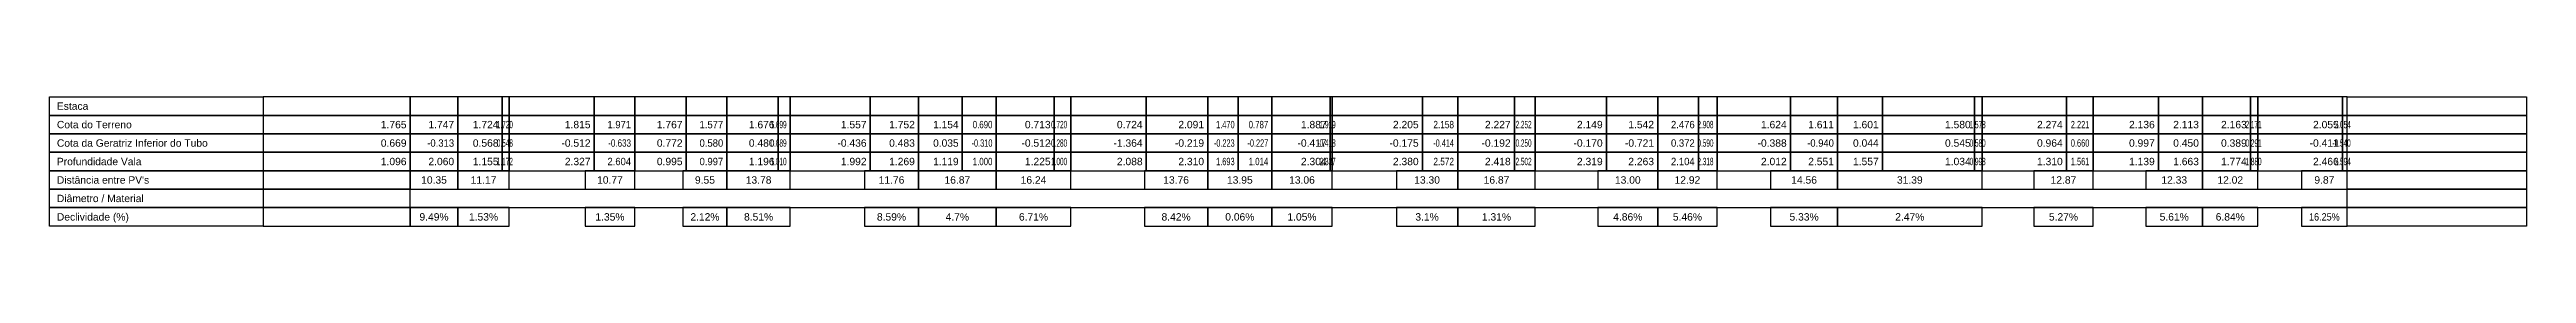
# Model space of a CAD drawing. Extents: x -160 to 364724, y -100 to 7353297.
# Drawn here: x 359874 to 360412, y 7348667 to 7348695 of the extents above; entities that cross this region are included whole.
import ezdxf
from ezdxf.enums import TextEntityAlignment as Align

# ---------------------------------------------------------------- set-up
doc = ezdxf.new("R2010")
doc.units = 0
doc.header["$LTSCALE"] = 5
doc.layers.add('PS_PERFIL_COTA_LIN', color=7, linetype='Continuous')
doc.layers.add('PS_PERFIL_COTA_TXT', color=5, linetype='Continuous')
doc.styles.get("Standard").update_dxf_attribs({"font": 'arial.ttf'})

msp = doc.modelspace()

# ---------------------------------------------------------------- texts
at = {"layer": 'PS_PERFIL_COTA_TXT'}
for s, p in [('Estaca', (359875.594, 7348692.711)), ('Cota do Terreno', (359875.594, 7348688.711)), ('Cota da Geratriz Inferior do Tubo', (359875.594, 7348684.711)), ('Profundidade Vala', (359875.594, 7348680.711)), ("Distância entre PV's", (359875.594, 7348676.711)), ('Diâmetro / Material', (359875.594, 7348672.711)), ('Declividade (%)', (359875.594, 7348668.711))]:
    msp.add_text(s, height=1.6, dxfattribs=at).set_placement(p, align=Align.MIDDLE_LEFT)
for s, p in [('1.765', (359951.594, 7348688.711)), ('1.747', (359961.942, 7348688.711)), ('1.724', (359971.594, 7348688.711)), ('1.815', (359991.594, 7348688.711)), ('1.767', (360011.594, 7348688.711)), ('1.676', (360031.594, 7348688.711)), ('1.557', (360051.594, 7348688.711)), ('1.752', (360062.089, 7348688.711)), ('0.713', (360091.594, 7348688.711)), ('0.724', (360111.594, 7348688.711)), ('2.091', (360124.949, 7348688.711)), ('1.887', (360151.594, 7348688.711)), ('2.205', (360171.594, 7348688.711)), ('2.227', (360191.594, 7348688.711)), ('2.149', (360211.594, 7348688.711)), ('1.542', (360222.755, 7348688.711)), ('1.624', (360251.594, 7348688.711)), ('1.611', (360261.857, 7348688.711)), ('1.601', (360271.594, 7348688.711)), ('1.580', (360291.594, 7348688.711)), ('2.274', (360311.594, 7348688.711)), ('2.136', (360331.594, 7348688.711)), ('2.113', (360341.198, 7348688.711)), ('2.163', (360351.594, 7348688.711)), ('2.055', (360371.594, 7348688.711)), ('0.669', (359951.594, 7348684.711)), ('1.096', (359951.594, 7348680.711)), ('2.060', (359961.942, 7348680.711)), ('0.568', (359971.594, 7348684.711)), ('1.155', (359971.594, 7348680.711)), ('-0.512', (359991.594, 7348684.711)), ('2.327', (359991.594, 7348680.711)), ('0.772', (360011.594, 7348684.711)), ('0.995', (360011.594, 7348680.711)), ('0.480', (360031.594, 7348684.711)), ('1.196', (360031.594, 7348680.711)), ('-0.436', (360051.594, 7348684.711)), ('1.992', (360051.594, 7348680.711)), ('0.483', (360062.089, 7348684.711)), ('1.269', (360062.089, 7348680.711)), ('-0.512', (360091.594, 7348684.711)), ('1.225', (360091.594, 7348680.711)), ('-1.364', (360111.594, 7348684.711)), ('2.088', (360111.594, 7348680.711)), ('-0.219', (360124.949, 7348684.711)), ('2.310', (360124.949, 7348680.711)), ('-0.417', (360151.594, 7348684.711)), ('2.304', (360151.594, 7348680.711)), ('-0.175', (360171.594, 7348684.711)), ('2.380', (360171.594, 7348680.711)), ('-0.192', (360191.594, 7348684.711)), ('2.418', (360191.594, 7348680.711)), ('-0.170', (360211.594, 7348684.711)), ('2.319', (360211.594, 7348680.711)), ('2.263', (360222.755, 7348680.711)), ('-0.388', (360251.594, 7348684.711)), ('2.012', (360251.594, 7348680.711)), ('2.551', (360261.857, 7348680.711)), ('0.044', (360271.594, 7348684.711)), ('1.557', (360271.594, 7348680.711)), ('0.545', (360291.594, 7348684.711)), ('1.034', (360291.594, 7348680.711)), ('0.964', (360311.594, 7348684.711)), ('1.310', (360311.594, 7348680.711)), ('0.997', (360331.594, 7348684.711)), ('1.139', (360331.594, 7348680.711)), ('0.450', (360341.198, 7348684.711)), ('1.663', (360341.198, 7348680.711)), ('0.389', (360351.594, 7348684.711)), ('1.774', (360351.594, 7348680.711)), ('-0.411', (360371.594, 7348684.711)), ('2.466', (360371.594, 7348680.711))]:
    msp.add_text(s, height=1.6, dxfattribs=at).set_placement(p, align=Align.MIDDLE_RIGHT)
for s, width, p in [('1.720', 0.5, (359974.716, 7348688.711)), ('1.971', 0.916718, (360000.395, 7348688.711)), ('1.577', 0.920479, (360020.431, 7348688.711)), ('1.699', 0.5, (360034.209, 7348688.711)), ('1.154', 0.990071, (360071.594, 7348688.711)), ('0.690', 0.766916, (360078.956, 7348688.711)), ('0.720', 0.5, (360095.193, 7348688.711)), ('1.470', 0.692225, (360131.594, 7348688.711)), ('0.787', 0.761017, (360138.9, 7348688.711)), ('1.919', 0.5, (360153.56, 7348688.711)), ('2.158', 0.80005, (360179.275, 7348688.711)), ('2.252', 0.5, (360196.149, 7348688.711)), ('2.476', 0.92077, (360231.594, 7348688.711)), ('2.908', 0.5, (360235.678, 7348688.711)), ('1.578', 0.5, (360294.848, 7348688.711)), ('2.221', 0.603678, (360317.389, 7348688.711)), ('2.171', 0.5, (360354.822, 7348688.711)), ('2.054', 0.5, (360374.196, 7348688.711)), ('-0.313', 0.923933, (359961.942, 7348684.711)), ('0.548', 0.5, (359974.716, 7348684.711)), ('1.172', 0.5, (359974.716, 7348680.711)), ('2.604', 0.916718, (360000.395, 7348680.711)), ('-0.633', 0.785758, (360000.395, 7348684.711)), ('0.580', 0.920479, (360020.431, 7348684.711)), ('0.997', 0.920479, (360020.431, 7348680.711)), ('0.689', 0.5, (360034.209, 7348684.711)), ('1.010', 0.5, (360034.209, 7348680.711)), ('0.035', 0.990071, (360071.594, 7348684.711)), ('1.119', 0.990071, (360071.594, 7348680.711)), ('1.000', 0.766916, (360078.956, 7348680.711)), ('-0.310', 0.657357, (360078.956, 7348684.711)), ('-0.280', 0.5, (360095.193, 7348684.711)), ('1.000', 0.5, (360095.193, 7348680.711)), ('1.693', 0.692225, (360131.594, 7348680.711)), ('-0.223', 0.593335, (360131.594, 7348684.711)), ('1.014', 0.761017, (360138.9, 7348680.711)), ('-0.227', 0.6523, (360138.9, 7348684.711)), ('-0.418', 0.5, (360153.56, 7348684.711)), ('2.337', 0.5, (360153.56, 7348680.711)), ('2.572', 0.80005, (360179.275, 7348680.711)), ('-0.414', 0.685757, (360179.275, 7348684.711)), ('-0.250', 0.5, (360196.149, 7348684.711)), ('2.502', 0.5, (360196.149, 7348680.711)), ('-0.721', 0.996483, (360222.755, 7348684.711)), ('0.372', 0.92077, (360231.594, 7348684.711)), ('2.104', 0.92077, (360231.594, 7348680.711)), ('0.590', 0.5, (360235.678, 7348684.711)), ('2.318', 0.5, (360235.678, 7348680.711)), ('-0.940', 0.91635, (360261.857, 7348684.711)), ('0.580', 0.5, (360294.848, 7348684.711)), ('0.998', 0.5, (360294.848, 7348680.711)), ('0.660', 0.603678, (360317.389, 7348684.711)), ('1.561', 0.603678, (360317.389, 7348680.711)), ('0.291', 0.5, (360354.822, 7348684.711)), ('1.880', 0.5, (360354.822, 7348680.711)), ('-0.540', 0.5, (360374.196, 7348684.711)), ('2.594', 0.5, (360374.196, 7348680.711))]:
    msp.add_text(s, height=1.6, dxfattribs=dict(at, width=width)).set_placement(p, align=Align.MIDDLE_RIGHT)
for s, p in [('10.35', (359957.568, 7348676.711)), ('11.17', (359968.329, 7348676.711)), ('10.77', (359995.809, 7348676.711)), ('9.55', (360016.458, 7348676.711)), ('13.78', (360028.12, 7348676.711)), ('11.76', (360057.008, 7348676.711)), ('16.87', (360071.323, 7348676.711)), ('16.24', (360087.875, 7348676.711)), ('13.76', (360118.867, 7348676.711)), ('13.95', (360132.724, 7348676.711)), ('13.06', (360146.23, 7348676.711)), ('13.30', (360173.423, 7348676.711)), ('16.87', (360188.512, 7348676.711)), ('13.00', (360217.053, 7348676.711)), ('12.92', (360230.016, 7348676.711)), ('14.56', (360255.377, 7348676.711)), ('31.39', (360278.352, 7348676.711)), ('12.87', (360311.753, 7348676.711)), ('12.33', (360335.832, 7348676.711)), ('12.02', (360348.01, 7348676.711)), ('9.87', (360368.463, 7348676.711)), ('9.49%', (359957.568, 7348668.711)), ('1.53%', (359968.329, 7348668.711)), ('1.35%', (359995.809, 7348668.711)), ('8.51%', (360028.12, 7348668.711)), ('8.59%', (360057.008, 7348668.711)), ('4.7%', (360071.323, 7348668.711)), ('6.71%', (360087.875, 7348668.711)), ('8.42%', (360118.867, 7348668.711)), ('0.06%', (360132.724, 7348668.711)), ('1.05%', (360146.23, 7348668.711)), ('3.1%', (360173.423, 7348668.711)), ('1.31%', (360188.512, 7348668.711)), ('4.86%', (360217.053, 7348668.711)), ('5.46%', (360230.016, 7348668.711)), ('5.33%', (360255.377, 7348668.711)), ('2.47%', (360278.352, 7348668.711)), ('5.27%', (360311.753, 7348668.711)), ('5.61%', (360335.832, 7348668.711)), ('6.84%', (360348.01, 7348668.711))]:
    msp.add_text(s, height=1.6, dxfattribs=at).set_placement(p, align=Align.MIDDLE_CENTER)
for s, width, p in [('2.12%', 0.994274, (360016.458, 7348668.711)), ('16.25%', 0.880908, (360368.463, 7348668.711))]:
    msp.add_text(s, height=1.6, dxfattribs=dict(at, width=width)).set_placement(p, align=Align.MIDDLE_CENTER)

# ---------------------------------------------------------------- linework, layer by layer
at = {"layer": 'PS_PERFIL_COTA_LIN', "linetype": 'Continuous'}
for points in [[(359920.394, 7348694.711), (359920.394, 7348690.711), (359873.994, 7348690.711), (359873.994, 7348694.711)], [(359920.394, 7348694.711), (359920.394, 7348690.711), (359952.394, 7348690.711), (359952.394, 7348694.711)], [(359952.394, 7348694.711), (359952.394, 7348690.711), (359962.742, 7348690.711), (359962.742, 7348694.711)], [(359962.742, 7348694.711), (359962.742, 7348690.711), (359972.394, 7348690.711), (359972.394, 7348694.711)], [(359972.394, 7348694.711), (359972.394, 7348690.711), (359973.916, 7348690.711), (359973.916, 7348694.711)], [(359973.916, 7348694.711), (359973.916, 7348690.711), (359992.394, 7348690.711), (359992.394, 7348694.711)], [(359992.394, 7348694.711), (359992.394, 7348690.711), (360001.195, 7348690.711), (360001.195, 7348694.711)], [(360001.195, 7348694.711), (360001.195, 7348690.711), (360012.394, 7348690.711), (360012.394, 7348694.711)], [(360012.394, 7348694.711), (360012.394, 7348690.711), (360021.231, 7348690.711), (360021.231, 7348694.711)], [(360021.231, 7348694.711), (360021.231, 7348690.711), (360032.394, 7348690.711), (360032.394, 7348694.711)], [(360032.394, 7348694.711), (360032.394, 7348690.711), (360035.009, 7348690.711), (360035.009, 7348694.711)], [(360035.009, 7348694.711), (360035.009, 7348690.711), (360052.394, 7348690.711), (360052.394, 7348694.711)], [(360052.394, 7348694.711), (360052.394, 7348690.711), (360062.889, 7348690.711), (360062.889, 7348694.711)], [(360062.889, 7348694.711), (360062.889, 7348690.711), (360072.394, 7348690.711), (360072.394, 7348694.711)], [(360072.394, 7348694.711), (360072.394, 7348690.711), (360079.756, 7348690.711), (360079.756, 7348694.711)], [(360079.756, 7348694.711), (360079.756, 7348690.711), (360092.394, 7348690.711), (360092.394, 7348694.711)], [(360092.394, 7348694.711), (360092.394, 7348690.711), (360095.993, 7348690.711), (360095.993, 7348694.711)], [(360095.993, 7348694.711), (360095.993, 7348690.711), (360112.394, 7348690.711), (360112.394, 7348694.711)], [(360112.394, 7348694.711), (360112.394, 7348690.711), (360125.749, 7348690.711), (360125.749, 7348694.711)], [(360125.749, 7348694.711), (360125.749, 7348690.711), (360132.394, 7348690.711), (360132.394, 7348694.711)], [(360132.394, 7348694.711), (360132.394, 7348690.711), (360139.7, 7348690.711), (360139.7, 7348694.711)], [(360139.7, 7348694.711), (360139.7, 7348690.711), (360152.394, 7348690.711), (360152.394, 7348694.711)], [(360152.394, 7348694.711), (360152.394, 7348690.711), (360152.76, 7348690.711), (360152.76, 7348694.711)], [(360152.76, 7348694.711), (360152.76, 7348690.711), (360172.394, 7348690.711), (360172.394, 7348694.711)], [(360172.394, 7348694.711), (360172.394, 7348690.711), (360180.075, 7348690.711), (360180.075, 7348694.711)], [(360180.075, 7348694.711), (360180.075, 7348690.711), (360192.394, 7348690.711), (360192.394, 7348694.711)], [(360192.394, 7348694.711), (360192.394, 7348690.711), (360196.949, 7348690.711), (360196.949, 7348694.711)], [(360196.949, 7348694.711), (360196.949, 7348690.711), (360212.394, 7348690.711), (360212.394, 7348694.711)], [(360212.394, 7348694.711), (360212.394, 7348690.711), (360223.555, 7348690.711), (360223.555, 7348694.711)], [(360223.555, 7348694.711), (360223.555, 7348690.711), (360232.394, 7348690.711), (360232.394, 7348694.711)], [(360232.394, 7348694.711), (360232.394, 7348690.711), (360236.478, 7348690.711), (360236.478, 7348694.711)], [(360236.478, 7348694.711), (360236.478, 7348690.711), (360252.394, 7348690.711), (360252.394, 7348694.711)], [(360252.394, 7348694.711), (360252.394, 7348690.711), (360262.657, 7348690.711), (360262.657, 7348694.711)], [(360262.657, 7348694.711), (360262.657, 7348690.711), (360272.394, 7348690.711), (360272.394, 7348694.711)], [(360272.394, 7348694.711), (360272.394, 7348690.711), (360292.394, 7348690.711), (360292.394, 7348694.711)], [(360292.394, 7348694.711), (360292.394, 7348690.711), (360294.048, 7348690.711), (360294.048, 7348694.711)], [(360294.048, 7348694.711), (360294.048, 7348690.711), (360312.394, 7348690.711), (360312.394, 7348694.711)], [(360312.394, 7348694.711), (360312.394, 7348690.711), (360318.189, 7348690.711), (360318.189, 7348694.711)], [(360318.189, 7348694.711), (360318.189, 7348690.711), (360332.394, 7348690.711), (360332.394, 7348694.711)], [(360332.394, 7348694.711), (360332.394, 7348690.711), (360341.998, 7348690.711), (360341.998, 7348694.711)], [(360341.998, 7348694.711), (360341.998, 7348690.711), (360352.394, 7348690.711), (360352.394, 7348694.711)], [(360352.394, 7348694.711), (360352.394, 7348690.711), (360354.022, 7348690.711), (360354.022, 7348694.711)], [(360354.022, 7348694.711), (360354.022, 7348690.711), (360372.394, 7348690.711), (360372.394, 7348694.711)], [(360372.394, 7348694.711), (360372.394, 7348690.711), (360373.396, 7348690.711), (360373.396, 7348694.711)], [(360412.394, 7348694.711), (360412.394, 7348690.711), (360373.396, 7348690.711), (360373.396, 7348694.711)], [(359920.394, 7348690.711), (359920.394, 7348686.711), (359873.994, 7348686.711), (359873.994, 7348690.711)], [(359920.394, 7348686.711), (359920.394, 7348682.711), (359873.994, 7348682.711), (359873.994, 7348686.711)], [(359920.394, 7348690.711), (359920.394, 7348686.711), (359952.394, 7348686.711), (359952.394, 7348690.711)], [(359920.394, 7348686.711), (359920.394, 7348682.711), (359952.394, 7348682.711), (359952.394, 7348686.711)], [(359952.394, 7348690.711), (359952.394, 7348686.711), (359962.742, 7348686.711), (359962.742, 7348690.711)], [(359952.394, 7348686.711), (359952.394, 7348682.711), (359962.742, 7348682.711), (359962.742, 7348686.711)], [(359962.742, 7348690.711), (359962.742, 7348686.711), (359972.394, 7348686.711), (359972.394, 7348690.711)], [(359962.742, 7348686.711), (359962.742, 7348682.711), (359972.394, 7348682.711), (359972.394, 7348686.711)], [(359972.394, 7348690.711), (359972.394, 7348686.711), (359973.916, 7348686.711), (359973.916, 7348690.711)], [(359972.394, 7348686.711), (359972.394, 7348682.711), (359973.916, 7348682.711), (359973.916, 7348686.711)], [(359973.916, 7348690.711), (359973.916, 7348686.711), (359992.394, 7348686.711), (359992.394, 7348690.711)], [(359973.916, 7348686.711), (359973.916, 7348682.711), (359992.394, 7348682.711), (359992.394, 7348686.711)], [(359992.394, 7348690.711), (359992.394, 7348686.711), (360001.195, 7348686.711), (360001.195, 7348690.711)], [(359992.394, 7348686.711), (359992.394, 7348682.711), (360001.195, 7348682.711), (360001.195, 7348686.711)], [(360001.195, 7348690.711), (360001.195, 7348686.711), (360012.394, 7348686.711), (360012.394, 7348690.711)], [(360001.195, 7348686.711), (360001.195, 7348682.711), (360012.394, 7348682.711), (360012.394, 7348686.711)], [(360012.394, 7348690.711), (360012.394, 7348686.711), (360021.231, 7348686.711), (360021.231, 7348690.711)], [(360012.394, 7348686.711), (360012.394, 7348682.711), (360021.231, 7348682.711), (360021.231, 7348686.711)], [(360021.231, 7348690.711), (360021.231, 7348686.711), (360032.394, 7348686.711), (360032.394, 7348690.711)], [(360021.231, 7348686.711), (360021.231, 7348682.711), (360032.394, 7348682.711), (360032.394, 7348686.711)], [(360032.394, 7348690.711), (360032.394, 7348686.711), (360035.009, 7348686.711), (360035.009, 7348690.711)], [(360032.394, 7348686.711), (360032.394, 7348682.711), (360035.009, 7348682.711), (360035.009, 7348686.711)], [(360035.009, 7348690.711), (360035.009, 7348686.711), (360052.394, 7348686.711), (360052.394, 7348690.711)], [(360035.009, 7348686.711), (360035.009, 7348682.711), (360052.394, 7348682.711), (360052.394, 7348686.711)], [(360052.394, 7348690.711), (360052.394, 7348686.711), (360062.889, 7348686.711), (360062.889, 7348690.711)], [(360052.394, 7348686.711), (360052.394, 7348682.711), (360062.889, 7348682.711), (360062.889, 7348686.711)], [(360062.889, 7348690.711), (360062.889, 7348686.711), (360072.394, 7348686.711), (360072.394, 7348690.711)], [(360062.889, 7348686.711), (360062.889, 7348682.711), (360072.394, 7348682.711), (360072.394, 7348686.711)], [(360072.394, 7348690.711), (360072.394, 7348686.711), (360079.756, 7348686.711), (360079.756, 7348690.711)], [(360072.394, 7348686.711), (360072.394, 7348682.711), (360079.756, 7348682.711), (360079.756, 7348686.711)], [(360079.756, 7348690.711), (360079.756, 7348686.711), (360092.394, 7348686.711), (360092.394, 7348690.711)], [(360079.756, 7348686.711), (360079.756, 7348682.711), (360092.394, 7348682.711), (360092.394, 7348686.711)], [(360092.394, 7348690.711), (360092.394, 7348686.711), (360095.993, 7348686.711), (360095.993, 7348690.711)], [(360092.394, 7348686.711), (360092.394, 7348682.711), (360095.993, 7348682.711), (360095.993, 7348686.711)], [(360095.993, 7348690.711), (360095.993, 7348686.711), (360112.394, 7348686.711), (360112.394, 7348690.711)], [(360095.993, 7348686.711), (360095.993, 7348682.711), (360112.394, 7348682.711), (360112.394, 7348686.711)], [(360112.394, 7348690.711), (360112.394, 7348686.711), (360125.749, 7348686.711), (360125.749, 7348690.711)], [(360112.394, 7348686.711), (360112.394, 7348682.711), (360125.749, 7348682.711), (360125.749, 7348686.711)], [(360125.749, 7348690.711), (360125.749, 7348686.711), (360132.394, 7348686.711), (360132.394, 7348690.711)], [(360125.749, 7348686.711), (360125.749, 7348682.711), (360132.394, 7348682.711), (360132.394, 7348686.711)], [(360132.394, 7348690.711), (360132.394, 7348686.711), (360139.7, 7348686.711), (360139.7, 7348690.711)], [(360132.394, 7348686.711), (360132.394, 7348682.711), (360139.7, 7348682.711), (360139.7, 7348686.711)], [(360139.7, 7348690.711), (360139.7, 7348686.711), (360152.394, 7348686.711), (360152.394, 7348690.711)], [(360139.7, 7348686.711), (360139.7, 7348682.711), (360152.394, 7348682.711), (360152.394, 7348686.711)], [(360152.394, 7348690.711), (360152.394, 7348686.711), (360152.76, 7348686.711), (360152.76, 7348690.711)], [(360152.394, 7348686.711), (360152.394, 7348682.711), (360152.76, 7348682.711), (360152.76, 7348686.711)], [(360152.76, 7348690.711), (360152.76, 7348686.711), (360172.394, 7348686.711), (360172.394, 7348690.711)], [(360152.76, 7348686.711), (360152.76, 7348682.711), (360172.394, 7348682.711), (360172.394, 7348686.711)], [(360172.394, 7348690.711), (360172.394, 7348686.711), (360180.075, 7348686.711), (360180.075, 7348690.711)], [(360172.394, 7348686.711), (360172.394, 7348682.711), (360180.075, 7348682.711), (360180.075, 7348686.711)], [(360180.075, 7348690.711), (360180.075, 7348686.711), (360192.394, 7348686.711), (360192.394, 7348690.711)], [(360180.075, 7348686.711), (360180.075, 7348682.711), (360192.394, 7348682.711), (360192.394, 7348686.711)], [(360192.394, 7348690.711), (360192.394, 7348686.711), (360196.949, 7348686.711), (360196.949, 7348690.711)], [(360192.394, 7348686.711), (360192.394, 7348682.711), (360196.949, 7348682.711), (360196.949, 7348686.711)], [(360196.949, 7348690.711), (360196.949, 7348686.711), (360212.394, 7348686.711), (360212.394, 7348690.711)], [(360196.949, 7348686.711), (360196.949, 7348682.711), (360212.394, 7348682.711), (360212.394, 7348686.711)], [(360212.394, 7348690.711), (360212.394, 7348686.711), (360223.555, 7348686.711), (360223.555, 7348690.711)], [(360212.394, 7348686.711), (360212.394, 7348682.711), (360223.555, 7348682.711), (360223.555, 7348686.711)], [(360223.555, 7348690.711), (360223.555, 7348686.711), (360232.394, 7348686.711), (360232.394, 7348690.711)], [(360223.555, 7348686.711), (360223.555, 7348682.711), (360232.394, 7348682.711), (360232.394, 7348686.711)], [(360232.394, 7348690.711), (360232.394, 7348686.711), (360236.478, 7348686.711), (360236.478, 7348690.711)], [(360232.394, 7348686.711), (360232.394, 7348682.711), (360236.478, 7348682.711), (360236.478, 7348686.711)], [(360236.478, 7348690.711), (360236.478, 7348686.711), (360252.394, 7348686.711), (360252.394, 7348690.711)], [(360236.478, 7348686.711), (360236.478, 7348682.711), (360252.394, 7348682.711), (360252.394, 7348686.711)], [(360252.394, 7348690.711), (360252.394, 7348686.711), (360262.657, 7348686.711), (360262.657, 7348690.711)], [(360252.394, 7348686.711), (360252.394, 7348682.711), (360262.657, 7348682.711), (360262.657, 7348686.711)], [(360262.657, 7348690.711), (360262.657, 7348686.711), (360272.394, 7348686.711), (360272.394, 7348690.711)], [(360262.657, 7348686.711), (360262.657, 7348682.711), (360272.394, 7348682.711), (360272.394, 7348686.711)], [(360272.394, 7348690.711), (360272.394, 7348686.711), (360292.394, 7348686.711), (360292.394, 7348690.711)], [(360272.394, 7348686.711), (360272.394, 7348682.711), (360292.394, 7348682.711), (360292.394, 7348686.711)], [(360292.394, 7348690.711), (360292.394, 7348686.711), (360294.048, 7348686.711), (360294.048, 7348690.711)], [(360292.394, 7348686.711), (360292.394, 7348682.711), (360294.048, 7348682.711), (360294.048, 7348686.711)], [(360294.048, 7348690.711), (360294.048, 7348686.711), (360312.394, 7348686.711), (360312.394, 7348690.711)], [(360294.048, 7348686.711), (360294.048, 7348682.711), (360312.394, 7348682.711), (360312.394, 7348686.711)], [(360312.394, 7348690.711), (360312.394, 7348686.711), (360318.189, 7348686.711), (360318.189, 7348690.711)], [(360312.394, 7348686.711), (360312.394, 7348682.711), (360318.189, 7348682.711), (360318.189, 7348686.711)], [(360318.189, 7348690.711), (360318.189, 7348686.711), (360332.394, 7348686.711), (360332.394, 7348690.711)], [(360318.189, 7348686.711), (360318.189, 7348682.711), (360332.394, 7348682.711), (360332.394, 7348686.711)], [(360332.394, 7348690.711), (360332.394, 7348686.711), (360341.998, 7348686.711), (360341.998, 7348690.711)], [(360332.394, 7348686.711), (360332.394, 7348682.711), (360341.998, 7348682.711), (360341.998, 7348686.711)], [(360341.998, 7348690.711), (360341.998, 7348686.711), (360352.394, 7348686.711), (360352.394, 7348690.711)], [(360341.998, 7348686.711), (360341.998, 7348682.711), (360352.394, 7348682.711), (360352.394, 7348686.711)], [(360352.394, 7348690.711), (360352.394, 7348686.711), (360354.022, 7348686.711), (360354.022, 7348690.711)], [(360352.394, 7348686.711), (360352.394, 7348682.711), (360354.022, 7348682.711), (360354.022, 7348686.711)], [(360354.022, 7348690.711), (360354.022, 7348686.711), (360372.394, 7348686.711), (360372.394, 7348690.711)], [(360354.022, 7348686.711), (360354.022, 7348682.711), (360372.394, 7348682.711), (360372.394, 7348686.711)], [(360372.394, 7348690.711), (360372.394, 7348686.711), (360373.396, 7348686.711), (360373.396, 7348690.711)], [(360372.394, 7348686.711), (360372.394, 7348682.711), (360373.396, 7348682.711), (360373.396, 7348686.711)], [(360412.394, 7348690.711), (360412.394, 7348686.711), (360373.396, 7348686.711), (360373.396, 7348690.711)], [(360412.394, 7348686.711), (360412.394, 7348682.711), (360373.396, 7348682.711), (360373.396, 7348686.711)], [(359920.394, 7348682.711), (359920.394, 7348678.711), (359873.994, 7348678.711), (359873.994, 7348682.711)], [(359920.394, 7348682.711), (359920.394, 7348678.711), (359952.394, 7348678.711), (359952.394, 7348682.711)], [(359952.394, 7348682.711), (359952.394, 7348678.711), (359962.742, 7348678.711), (359962.742, 7348682.711)], [(359962.742, 7348682.711), (359962.742, 7348678.711), (359972.394, 7348678.711), (359972.394, 7348682.711)], [(359972.394, 7348682.711), (359972.394, 7348678.711), (359973.916, 7348678.711), (359973.916, 7348682.711)], [(359973.916, 7348682.711), (359973.916, 7348678.711), (359992.394, 7348678.711), (359992.394, 7348682.711)], [(359992.394, 7348682.711), (359992.394, 7348678.711), (360001.195, 7348678.711), (360001.195, 7348682.711)], [(360001.195, 7348682.711), (360001.195, 7348678.711), (360012.394, 7348678.711), (360012.394, 7348682.711)], [(360012.394, 7348682.711), (360012.394, 7348678.711), (360021.231, 7348678.711), (360021.231, 7348682.711)], [(360021.231, 7348682.711), (360021.231, 7348678.711), (360032.394, 7348678.711), (360032.394, 7348682.711)], [(360032.394, 7348682.711), (360032.394, 7348678.711), (360035.009, 7348678.711), (360035.009, 7348682.711)], [(360035.009, 7348682.711), (360035.009, 7348678.711), (360052.394, 7348678.711), (360052.394, 7348682.711)], [(360052.394, 7348682.711), (360052.394, 7348678.711), (360062.889, 7348678.711), (360062.889, 7348682.711)], [(360062.889, 7348682.711), (360062.889, 7348678.711), (360072.394, 7348678.711), (360072.394, 7348682.711)], [(360072.394, 7348682.711), (360072.394, 7348678.711), (360079.756, 7348678.711), (360079.756, 7348682.711)], [(360079.756, 7348682.711), (360079.756, 7348678.711), (360092.394, 7348678.711), (360092.394, 7348682.711)], [(360092.394, 7348682.711), (360092.394, 7348678.711), (360095.993, 7348678.711), (360095.993, 7348682.711)], [(360095.993, 7348682.711), (360095.993, 7348678.711), (360112.394, 7348678.711), (360112.394, 7348682.711)], [(360112.394, 7348682.711), (360112.394, 7348678.711), (360125.749, 7348678.711), (360125.749, 7348682.711)], [(360125.749, 7348682.711), (360125.749, 7348678.711), (360132.394, 7348678.711), (360132.394, 7348682.711)], [(360132.394, 7348682.711), (360132.394, 7348678.711), (360139.7, 7348678.711), (360139.7, 7348682.711)], [(360139.7, 7348682.711), (360139.7, 7348678.711), (360152.394, 7348678.711), (360152.394, 7348682.711)], [(360152.394, 7348682.711), (360152.394, 7348678.711), (360152.76, 7348678.711), (360152.76, 7348682.711)], [(360152.76, 7348682.711), (360152.76, 7348678.711), (360172.394, 7348678.711), (360172.394, 7348682.711)], [(360172.394, 7348682.711), (360172.394, 7348678.711), (360180.075, 7348678.711), (360180.075, 7348682.711)], [(360180.075, 7348682.711), (360180.075, 7348678.711), (360192.394, 7348678.711), (360192.394, 7348682.711)], [(360192.394, 7348682.711), (360192.394, 7348678.711), (360196.949, 7348678.711), (360196.949, 7348682.711)], [(360196.949, 7348682.711), (360196.949, 7348678.711), (360212.394, 7348678.711), (360212.394, 7348682.711)], [(360212.394, 7348682.711), (360212.394, 7348678.711), (360223.555, 7348678.711), (360223.555, 7348682.711)], [(360223.555, 7348682.711), (360223.555, 7348678.711), (360232.394, 7348678.711), (360232.394, 7348682.711)], [(360232.394, 7348682.711), (360232.394, 7348678.711), (360236.478, 7348678.711), (360236.478, 7348682.711)], [(360236.478, 7348682.711), (360236.478, 7348678.711), (360252.394, 7348678.711), (360252.394, 7348682.711)], [(360252.394, 7348682.711), (360252.394, 7348678.711), (360262.657, 7348678.711), (360262.657, 7348682.711)], [(360262.657, 7348682.711), (360262.657, 7348678.711), (360272.394, 7348678.711), (360272.394, 7348682.711)], [(360272.394, 7348682.711), (360272.394, 7348678.711), (360292.394, 7348678.711), (360292.394, 7348682.711)], [(360292.394, 7348682.711), (360292.394, 7348678.711), (360294.048, 7348678.711), (360294.048, 7348682.711)], [(360294.048, 7348682.711), (360294.048, 7348678.711), (360312.394, 7348678.711), (360312.394, 7348682.711)], [(360312.394, 7348682.711), (360312.394, 7348678.711), (360318.189, 7348678.711), (360318.189, 7348682.711)], [(360318.189, 7348682.711), (360318.189, 7348678.711), (360332.394, 7348678.711), (360332.394, 7348682.711)], [(360332.394, 7348682.711), (360332.394, 7348678.711), (360341.998, 7348678.711), (360341.998, 7348682.711)], [(360341.998, 7348682.711), (360341.998, 7348678.711), (360352.394, 7348678.711), (360352.394, 7348682.711)], [(360352.394, 7348682.711), (360352.394, 7348678.711), (360354.022, 7348678.711), (360354.022, 7348682.711)], [(360354.022, 7348682.711), (360354.022, 7348678.711), (360372.394, 7348678.711), (360372.394, 7348682.711)], [(360372.394, 7348682.711), (360372.394, 7348678.711), (360373.396, 7348678.711), (360373.396, 7348682.711)], [(360412.394, 7348682.711), (360412.394, 7348678.711), (360373.396, 7348678.711), (360373.396, 7348682.711)], [(359920.394, 7348678.711), (359920.394, 7348674.711), (359873.994, 7348674.711), (359873.994, 7348678.711)], [(359920.394, 7348678.711), (359920.394, 7348674.711), (359952.394, 7348674.711), (359952.394, 7348678.711)], [(359952.394, 7348678.711), (359952.394, 7348674.711), (359962.742, 7348674.711), (359962.742, 7348678.711)], [(359962.742, 7348678.711), (359962.742, 7348674.711), (359973.916, 7348674.711), (359973.916, 7348678.711)], [(359990.423, 7348678.711), (359990.423, 7348674.711), (360001.195, 7348674.711), (360001.195, 7348678.711)], [(360011.686, 7348678.711), (360011.686, 7348674.711), (360021.231, 7348674.711), (360021.231, 7348678.711)], [(360021.231, 7348678.711), (360021.231, 7348674.711), (360035.009, 7348674.711), (360035.009, 7348678.711)], [(360051.127, 7348678.711), (360051.127, 7348674.711), (360062.889, 7348674.711), (360062.889, 7348678.711)], [(360062.889, 7348678.711), (360062.889, 7348674.711), (360079.756, 7348674.711), (360079.756, 7348678.711)], [(360079.756, 7348678.711), (360079.756, 7348674.711), (360095.993, 7348674.711), (360095.993, 7348678.711)], [(360111.985, 7348678.711), (360111.985, 7348674.711), (360125.749, 7348674.711), (360125.749, 7348678.711)], [(360125.749, 7348678.711), (360125.749, 7348674.711), (360139.7, 7348674.711), (360139.7, 7348678.711)], [(360139.7, 7348678.711), (360139.7, 7348674.711), (360152.76, 7348674.711), (360152.76, 7348678.711)], [(360166.772, 7348678.711), (360166.772, 7348674.711), (360180.075, 7348674.711), (360180.075, 7348678.711)], [(360180.075, 7348678.711), (360180.075, 7348674.711), (360196.949, 7348674.711), (360196.949, 7348678.711)], [(360210.552, 7348678.711), (360210.552, 7348674.711), (360223.555, 7348674.711), (360223.555, 7348678.711)], [(360223.555, 7348678.711), (360223.555, 7348674.711), (360236.478, 7348674.711), (360236.478, 7348678.711)], [(360248.097, 7348678.711), (360248.097, 7348674.711), (360262.657, 7348674.711), (360262.657, 7348678.711)], [(360262.657, 7348678.711), (360262.657, 7348674.711), (360294.048, 7348674.711), (360294.048, 7348678.711)], [(360305.317, 7348678.711), (360305.317, 7348674.711), (360318.189, 7348674.711), (360318.189, 7348678.711)], [(360329.666, 7348678.711), (360329.666, 7348674.711), (360341.998, 7348674.711), (360341.998, 7348678.711)], [(360341.998, 7348678.711), (360341.998, 7348674.711), (360354.022, 7348674.711), (360354.022, 7348678.711)], [(360363.53, 7348678.711), (360363.53, 7348674.711), (360373.396, 7348674.711), (360373.396, 7348678.711)], [(360412.394, 7348678.711), (360412.394, 7348674.711), (360373.396, 7348674.711), (360373.396, 7348678.711)], [(359920.394, 7348674.711), (359920.394, 7348670.711), (359873.994, 7348670.711), (359873.994, 7348674.711)], [(359920.394, 7348670.711), (359920.394, 7348666.711), (359873.994, 7348666.711), (359873.994, 7348670.711)], [(359920.394, 7348674.711), (359920.394, 7348670.711), (359952.394, 7348670.711), (359952.394, 7348674.711)], [(359920.394, 7348670.711), (359920.394, 7348666.711), (359952.394, 7348666.711), (359952.394, 7348670.711)], [(359952.394, 7348670.711), (359952.394, 7348666.711), (359962.742, 7348666.711), (359962.742, 7348670.711)], [(359962.742, 7348670.711), (359962.742, 7348666.711), (359973.916, 7348666.711), (359973.916, 7348670.711)], [(359990.423, 7348670.711), (359990.423, 7348666.711), (360001.195, 7348666.711), (360001.195, 7348670.711)], [(360011.686, 7348670.711), (360011.686, 7348666.711), (360021.231, 7348666.711), (360021.231, 7348670.711)], [(360021.231, 7348670.711), (360021.231, 7348666.711), (360035.009, 7348666.711), (360035.009, 7348670.711)], [(360051.127, 7348670.711), (360051.127, 7348666.711), (360062.889, 7348666.711), (360062.889, 7348670.711)], [(360062.889, 7348670.711), (360062.889, 7348666.711), (360079.756, 7348666.711), (360079.756, 7348670.711)], [(360079.756, 7348670.711), (360079.756, 7348666.711), (360095.993, 7348666.711), (360095.993, 7348670.711)], [(360111.985, 7348670.711), (360111.985, 7348666.711), (360125.749, 7348666.711), (360125.749, 7348670.711)], [(360125.749, 7348670.711), (360125.749, 7348666.711), (360139.7, 7348666.711), (360139.7, 7348670.711)], [(360139.7, 7348670.711), (360139.7, 7348666.711), (360152.76, 7348666.711), (360152.76, 7348670.711)], [(360166.772, 7348670.711), (360166.772, 7348666.711), (360180.075, 7348666.711), (360180.075, 7348670.711)], [(360180.075, 7348670.711), (360180.075, 7348666.711), (360196.949, 7348666.711), (360196.949, 7348670.711)], [(360210.552, 7348670.711), (360210.552, 7348666.711), (360223.555, 7348666.711), (360223.555, 7348670.711)], [(360223.555, 7348670.711), (360223.555, 7348666.711), (360236.478, 7348666.711), (360236.478, 7348670.711)], [(360248.097, 7348670.711), (360248.097, 7348666.711), (360262.657, 7348666.711), (360262.657, 7348670.711)], [(360262.657, 7348670.711), (360262.657, 7348666.711), (360294.048, 7348666.711), (360294.048, 7348670.711)], [(360305.317, 7348670.711), (360305.317, 7348666.711), (360318.189, 7348666.711), (360318.189, 7348670.711)], [(360329.666, 7348670.711), (360329.666, 7348666.711), (360341.998, 7348666.711), (360341.998, 7348670.711)], [(360341.998, 7348670.711), (360341.998, 7348666.711), (360354.022, 7348666.711), (360354.022, 7348670.711)], [(360363.53, 7348670.711), (360363.53, 7348666.711), (360373.396, 7348666.711), (360373.396, 7348670.711)], [(360412.394, 7348674.711), (360412.394, 7348670.711), (360373.396, 7348670.711), (360373.396, 7348674.711)], [(360412.394, 7348670.711), (360412.394, 7348666.711), (360373.396, 7348666.711), (360373.396, 7348670.711)]]:
    msp.add_lwpolyline(points, close=True, dxfattribs=at)
for points in [[(359952.394, 7348678.711), (359962.742, 7348678.711)], [(359972.394, 7348678.711), (359973.916, 7348678.711)], [(359992.394, 7348678.711), (360001.195, 7348678.711)], [(360012.394, 7348678.711), (360021.231, 7348678.711)], [(360032.394, 7348678.711), (360035.009, 7348678.711)], [(360052.394, 7348678.711), (360062.889, 7348678.711)], [(360072.394, 7348678.711), (360079.756, 7348678.711)], [(360092.394, 7348678.711), (360095.993, 7348678.711)], [(360112.394, 7348678.711), (360125.749, 7348678.711)], [(360132.394, 7348678.711), (360139.7, 7348678.711)], [(360152.394, 7348678.711), (360152.76, 7348678.711)], [(360172.394, 7348678.711), (360180.075, 7348678.711)], [(360192.394, 7348678.711), (360196.949, 7348678.711)], [(360212.394, 7348678.711), (360223.555, 7348678.711)], [(360232.394, 7348678.711), (360236.478, 7348678.711)], [(360252.394, 7348678.711), (360262.657, 7348678.711)], [(360272.394, 7348678.711), (360292.394, 7348678.711)], [(360292.394, 7348678.711), (360294.048, 7348678.711)], [(360312.394, 7348678.711), (360318.189, 7348678.711)], [(360332.394, 7348678.711), (360341.998, 7348678.711)], [(360352.394, 7348678.711), (360354.022, 7348678.711)], [(360372.394, 7348678.711), (360373.396, 7348678.711)], [(359920.394, 7348674.711), (359952.394, 7348674.711)], [(359920.394, 7348670.711), (359952.394, 7348670.711)], [(359952.394, 7348674.711), (359962.742, 7348674.711)], [(359952.394, 7348674.711), (359962.742, 7348674.711)], [(359952.394, 7348670.711), (359962.742, 7348670.711)], [(359952.394, 7348670.711), (359962.742, 7348670.711)], [(359962.742, 7348674.711), (359972.394, 7348674.711)], [(359962.742, 7348670.711), (359972.394, 7348670.711)], [(359972.394, 7348674.711), (359973.916, 7348674.711)], [(359972.394, 7348674.711), (359973.916, 7348674.711)], [(359972.394, 7348670.711), (359973.916, 7348670.711)], [(359972.394, 7348670.711), (359973.916, 7348670.711)], [(359973.916, 7348674.711), (359992.394, 7348674.711)], [(359973.916, 7348670.711), (359992.394, 7348670.711)], [(359992.394, 7348674.711), (360001.195, 7348674.711)], [(359992.394, 7348674.711), (360001.195, 7348674.711)], [(359992.394, 7348670.711), (360001.195, 7348670.711)], [(359992.394, 7348670.711), (360001.195, 7348670.711)], [(360001.195, 7348674.711), (360012.394, 7348674.711)], [(360001.195, 7348670.711), (360012.394, 7348670.711)], [(360012.394, 7348674.711), (360021.231, 7348674.711)], [(360012.394, 7348674.711), (360021.231, 7348674.711)], [(360012.394, 7348670.711), (360021.231, 7348670.711)], [(360012.394, 7348670.711), (360021.231, 7348670.711)], [(360021.231, 7348674.711), (360032.394, 7348674.711)], [(360021.231, 7348670.711), (360032.394, 7348670.711)], [(360032.394, 7348674.711), (360035.009, 7348674.711)], [(360032.394, 7348674.711), (360035.009, 7348674.711)], [(360032.394, 7348670.711), (360035.009, 7348670.711)], [(360032.394, 7348670.711), (360035.009, 7348670.711)], [(360035.009, 7348674.711), (360052.394, 7348674.711)], [(360035.009, 7348670.711), (360052.394, 7348670.711)], [(360052.394, 7348674.711), (360062.889, 7348674.711)], [(360052.394, 7348674.711), (360062.889, 7348674.711)], [(360052.394, 7348670.711), (360062.889, 7348670.711)], [(360052.394, 7348670.711), (360062.889, 7348670.711)], [(360062.889, 7348674.711), (360072.394, 7348674.711)], [(360062.889, 7348670.711), (360072.394, 7348670.711)], [(360072.394, 7348674.711), (360079.756, 7348674.711)], [(360072.394, 7348674.711), (360079.756, 7348674.711)], [(360072.394, 7348670.711), (360079.756, 7348670.711)], [(360072.394, 7348670.711), (360079.756, 7348670.711)], [(360079.756, 7348674.711), (360092.394, 7348674.711)], [(360079.756, 7348670.711), (360092.394, 7348670.711)], [(360092.394, 7348674.711), (360095.993, 7348674.711)], [(360092.394, 7348674.711), (360095.993, 7348674.711)], [(360092.394, 7348670.711), (360095.993, 7348670.711)], [(360092.394, 7348670.711), (360095.993, 7348670.711)], [(360095.993, 7348674.711), (360112.394, 7348674.711)], [(360095.993, 7348670.711), (360112.394, 7348670.711)], [(360112.394, 7348674.711), (360125.749, 7348674.711)], [(360112.394, 7348674.711), (360125.749, 7348674.711)], [(360112.394, 7348670.711), (360125.749, 7348670.711)], [(360112.394, 7348670.711), (360125.749, 7348670.711)], [(360125.749, 7348674.711), (360132.394, 7348674.711)], [(360125.749, 7348670.711), (360132.394, 7348670.711)], [(360132.394, 7348674.711), (360139.7, 7348674.711)], [(360132.394, 7348674.711), (360139.7, 7348674.711)], [(360132.394, 7348670.711), (360139.7, 7348670.711)], [(360132.394, 7348670.711), (360139.7, 7348670.711)], [(360139.7, 7348674.711), (360152.394, 7348674.711)], [(360139.7, 7348670.711), (360152.394, 7348670.711)], [(360152.394, 7348674.711), (360152.76, 7348674.711)], [(360152.394, 7348674.711), (360152.76, 7348674.711)], [(360152.394, 7348670.711), (360152.76, 7348670.711)], [(360152.394, 7348670.711), (360152.76, 7348670.711)], [(360152.76, 7348674.711), (360172.394, 7348674.711)], [(360152.76, 7348670.711), (360172.394, 7348670.711)], [(360172.394, 7348674.711), (360180.075, 7348674.711)], [(360172.394, 7348674.711), (360180.075, 7348674.711)], [(360172.394, 7348670.711), (360180.075, 7348670.711)], [(360172.394, 7348670.711), (360180.075, 7348670.711)], [(360180.075, 7348674.711), (360192.394, 7348674.711)], [(360180.075, 7348670.711), (360192.394, 7348670.711)], [(360192.394, 7348674.711), (360196.949, 7348674.711)], [(360192.394, 7348674.711), (360196.949, 7348674.711)], [(360192.394, 7348670.711), (360196.949, 7348670.711)], [(360192.394, 7348670.711), (360196.949, 7348670.711)], [(360196.949, 7348674.711), (360212.394, 7348674.711)], [(360196.949, 7348670.711), (360212.394, 7348670.711)], [(360212.394, 7348674.711), (360223.555, 7348674.711)], [(360212.394, 7348674.711), (360223.555, 7348674.711)], [(360212.394, 7348670.711), (360223.555, 7348670.711)], [(360212.394, 7348670.711), (360223.555, 7348670.711)], [(360223.555, 7348674.711), (360232.394, 7348674.711)], [(360223.555, 7348670.711), (360232.394, 7348670.711)], [(360232.394, 7348674.711), (360236.478, 7348674.711)], [(360232.394, 7348674.711), (360236.478, 7348674.711)], [(360232.394, 7348670.711), (360236.478, 7348670.711)], [(360232.394, 7348670.711), (360236.478, 7348670.711)], [(360236.478, 7348674.711), (360252.394, 7348674.711)], [(360236.478, 7348670.711), (360252.394, 7348670.711)], [(360252.394, 7348674.711), (360262.657, 7348674.711)], [(360252.394, 7348674.711), (360262.657, 7348674.711)], [(360252.394, 7348670.711), (360262.657, 7348670.711)], [(360252.394, 7348670.711), (360262.657, 7348670.711)], [(360262.657, 7348674.711), (360272.394, 7348674.711)], [(360262.657, 7348670.711), (360272.394, 7348670.711)], [(360272.394, 7348674.711), (360292.394, 7348674.711)], [(360272.394, 7348674.711), (360292.394, 7348674.711)], [(360272.394, 7348670.711), (360292.394, 7348670.711)], [(360272.394, 7348670.711), (360292.394, 7348670.711)], [(360292.394, 7348674.711), (360294.048, 7348674.711)], [(360292.394, 7348674.711), (360294.048, 7348674.711)], [(360292.394, 7348670.711), (360294.048, 7348670.711)], [(360292.394, 7348670.711), (360294.048, 7348670.711)], [(360294.048, 7348674.711), (360312.394, 7348674.711)], [(360294.048, 7348670.711), (360312.394, 7348670.711)], [(360312.394, 7348674.711), (360318.189, 7348674.711)], [(360312.394, 7348674.711), (360318.189, 7348674.711)], [(360312.394, 7348670.711), (360318.189, 7348670.711)], [(360312.394, 7348670.711), (360318.189, 7348670.711)], [(360318.189, 7348674.711), (360332.394, 7348674.711)], [(360318.189, 7348670.711), (360332.394, 7348670.711)], [(360332.394, 7348674.711), (360341.998, 7348674.711)], [(360332.394, 7348674.711), (360341.998, 7348674.711)], [(360332.394, 7348670.711), (360341.998, 7348670.711)], [(360332.394, 7348670.711), (360341.998, 7348670.711)], [(360341.998, 7348674.711), (360352.394, 7348674.711)], [(360341.998, 7348670.711), (360352.394, 7348670.711)], [(360352.394, 7348674.711), (360354.022, 7348674.711)], [(360352.394, 7348674.711), (360354.022, 7348674.711)], [(360352.394, 7348670.711), (360354.022, 7348670.711)], [(360352.394, 7348670.711), (360354.022, 7348670.711)], [(360354.022, 7348674.711), (360372.394, 7348674.711)], [(360354.022, 7348670.711), (360372.394, 7348670.711)], [(360372.394, 7348674.711), (360373.396, 7348674.711)], [(360372.394, 7348674.711), (360373.396, 7348674.711)], [(360372.394, 7348670.711), (360373.396, 7348670.711)], [(360372.394, 7348670.711), (360373.396, 7348670.711)], [(359952.394, 7348666.711), (359962.742, 7348666.711)], [(359972.394, 7348666.711), (359973.916, 7348666.711)], [(359992.394, 7348666.711), (360001.195, 7348666.711)], [(360012.394, 7348666.711), (360021.231, 7348666.711)], [(360032.394, 7348666.711), (360035.009, 7348666.711)], [(360052.394, 7348666.711), (360062.889, 7348666.711)], [(360072.394, 7348666.711), (360079.756, 7348666.711)], [(360092.394, 7348666.711), (360095.993, 7348666.711)], [(360112.394, 7348666.711), (360125.749, 7348666.711)], [(360132.394, 7348666.711), (360139.7, 7348666.711)], [(360152.394, 7348666.711), (360152.76, 7348666.711)], [(360172.394, 7348666.711), (360180.075, 7348666.711)], [(360192.394, 7348666.711), (360196.949, 7348666.711)], [(360212.394, 7348666.711), (360223.555, 7348666.711)], [(360232.394, 7348666.711), (360236.478, 7348666.711)], [(360252.394, 7348666.711), (360262.657, 7348666.711)], [(360272.394, 7348666.711), (360292.394, 7348666.711)], [(360292.394, 7348666.711), (360294.048, 7348666.711)], [(360312.394, 7348666.711), (360318.189, 7348666.711)], [(360332.394, 7348666.711), (360341.998, 7348666.711)], [(360352.394, 7348666.711), (360354.022, 7348666.711)], [(360372.394, 7348666.711), (360373.396, 7348666.711)]]:
    msp.add_lwpolyline(points, dxfattribs=at)

msp.set_redraw_order([(e.dxf.handle, doc.entitydb.next_handle()) for e in msp.query("TEXT MTEXT ATTDEF DIMENSION ARC_DIMENSION")])  # texts and dimensions are drawn at this point

doc.saveas('drawing.dxf')
